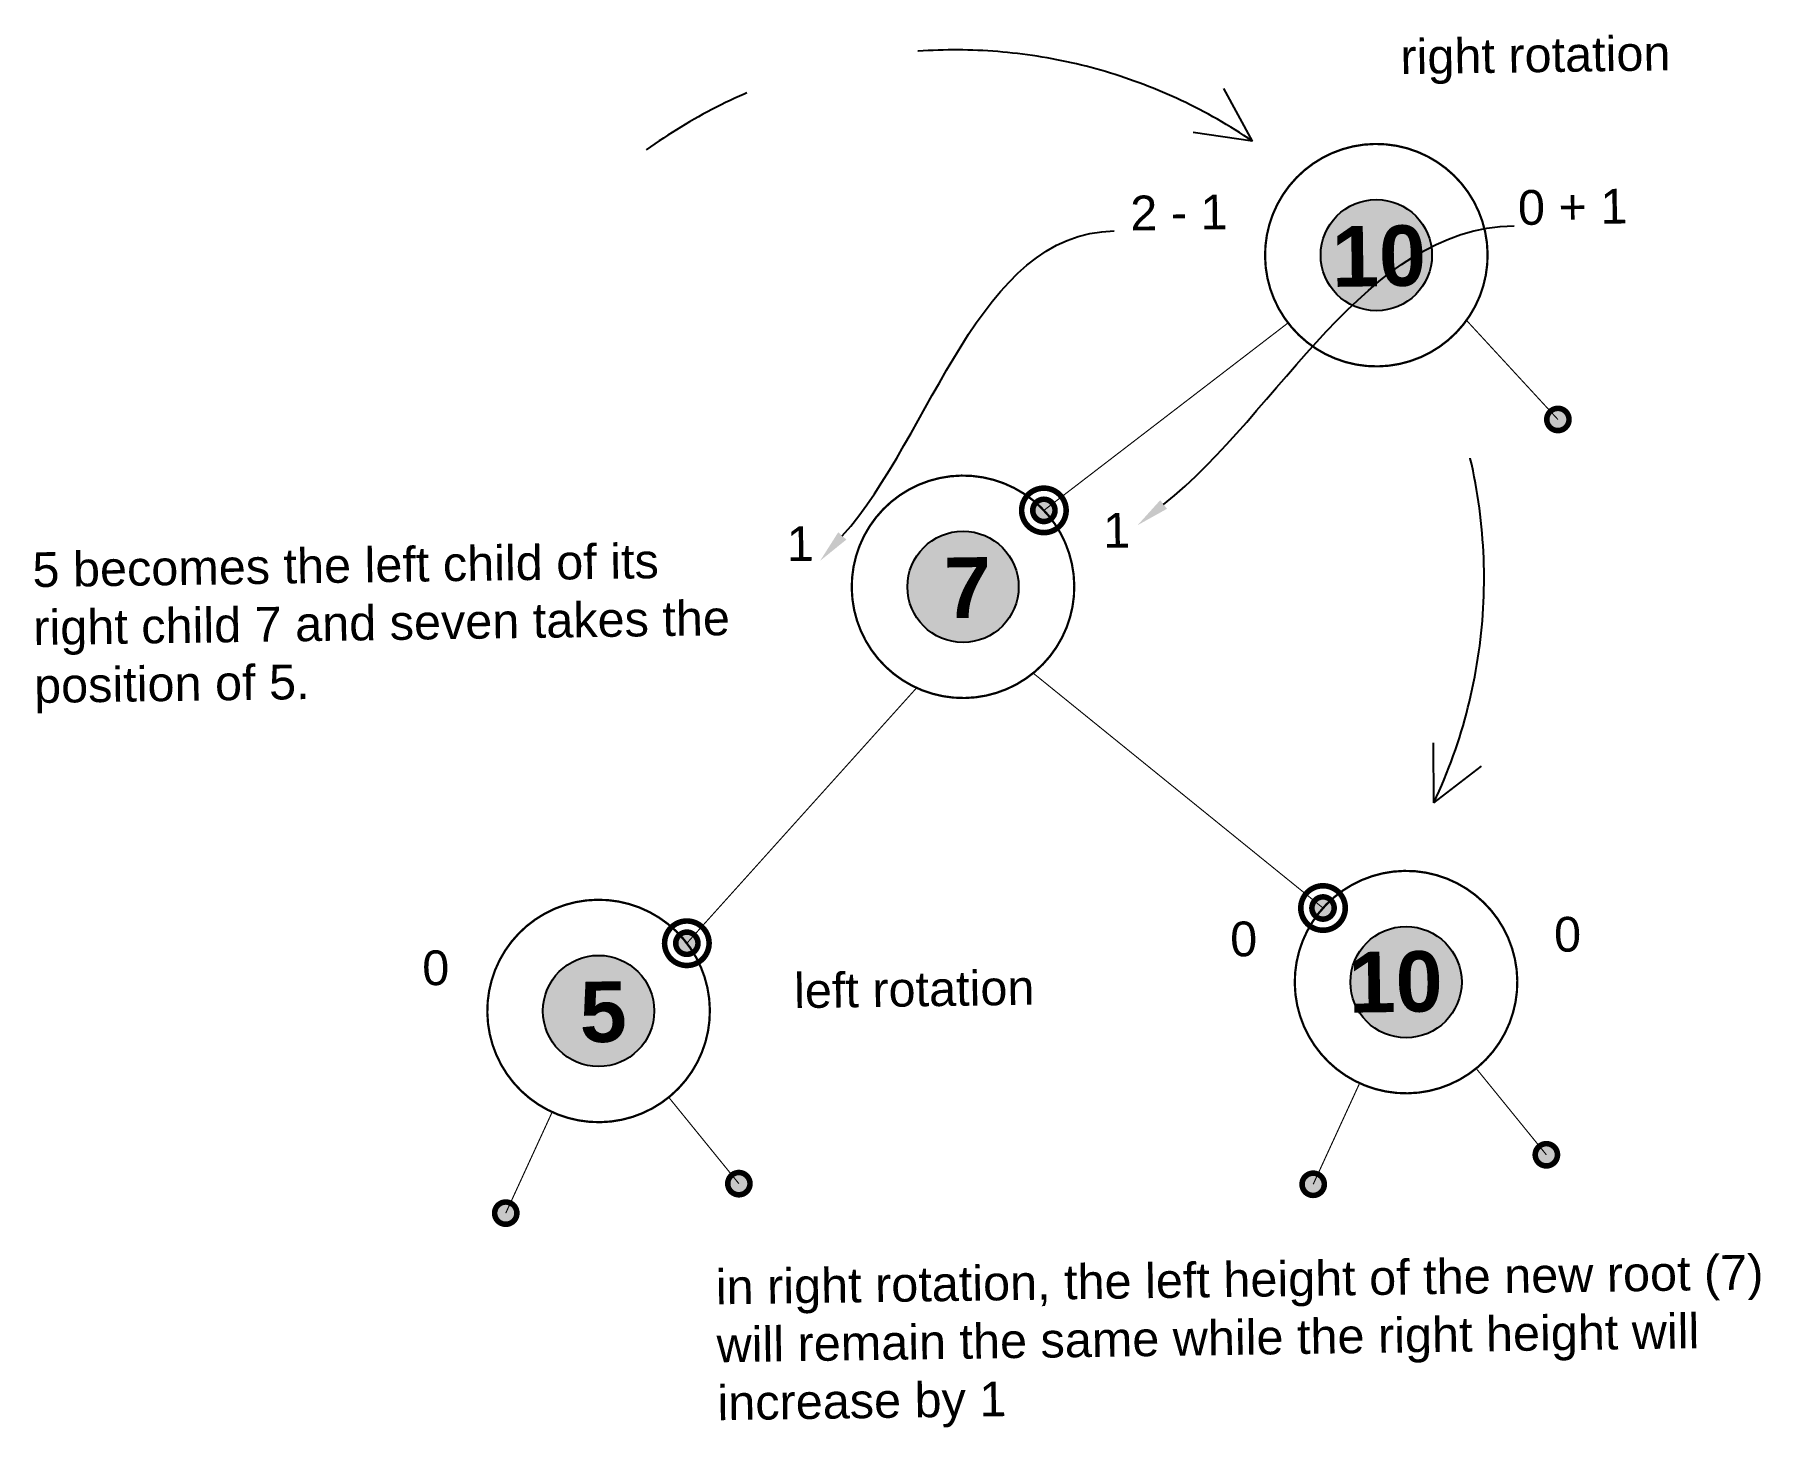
# Model space of a CAD drawing. Header units: millimetres. Extents: x -1100 to 21196, y 133430 to 144863.
# Drawn here: x 11766 to 12542, y 140575 to 141201 of the extents above; entities that cross this region are included whole.
import ezdxf
from ezdxf import colors
from ezdxf.entities.mleader import LeaderData, LeaderLine
from ezdxf.math import Vec2, Vec3

# ---------------------------------------------------------------- set-up
doc = ezdxf.new("R2010")
doc.units = ezdxf.units.MM
doc.linetypes.add('HIDDEN2', pattern=[4.7625, 3.175, -1.5875])
doc.styles.get("Standard").update_dxf_attribs({"font": 'arial.ttf'})

msp = doc.modelspace()

# ---------------------------------------------------------------- texts
at = {"attachment_point": 1, "rotation": 0.82155}
for s, width, insert, char_height in [('right rotation', 6766.3257, (12379.83, 141199.23), 15.6266), ('5 becomes the left child of its right child 7 and seven takes the position of 5.', 324.1894, (11765.12, 140968.61), 15.6266), ('left rotation', 6766.3257, (12107.37, 140779.33), 15.6266), ('in right rotation, the left height of the new root (7) will remain the same while the right height will increase by 1', 487.6563, (12072.19, 140646.15), 15.62661)]:
    msp.add_mtext_dynamic_manual_height_columns(s, width=width, gutter_width=12.5, heights=[0], dxfattribs=dict(at, insert=insert, char_height=char_height))
at = {"color": 11, "true_color": 0xf27172, "transparency": 33554559, "char_height": 15.627, "attachment_point": 3, "rotation": 0.82155}
for s, insert in [('2 - 1', (12302.13, 141129.55)), ('0 + 1', (12481.81, 141132.13))]:
    msp.add_mtext_dynamic_manual_height_columns(s, width=1020.5324, gutter_width=12.5, heights=[0], dxfattribs=dict(at, insert=insert))
at = {"color": 18, "true_color": 0x000000, "transparency": 33554559, "insert": (12348.93, 141115.17), "char_height": 27.2278, "width": 42.3379, "attachment_point": 1, "rotation": 0.82155}
msp.add_mtext('{\\fArial|b1|i0|c0|p34;10}', dxfattribs=at)
at = {"color": 11, "true_color": 0xf27172, "char_height": 15.63, "rotation": 0.82155}
for s, insert, attachment_point in [('1', (12246.27, 140986.27), 1), ('1', (12104.06, 140980.28), 1), ('0', (12315.48, 140802.74), 3), ('0', (12461.02, 140804.83), 3), ('0', (11940.29, 140789.58), 1)]:
    msp.add_mtext_dynamic_manual_height_columns(s, width=1020.5324, gutter_width=12.5, heights=[0], dxfattribs=dict(at, insert=insert, attachment_point=attachment_point))
at = {"color": 18, "true_color": 0x000000, "char_height": 27.2278, "width": 42.3379, "rotation": 0.82155}
for s, insert, attachment_point in [('{\\fArial|b1|i0|c0|p34;7}', (12174.68, 140966.24), 1), ('{\\fArial|b1|i0|c0|p34;10}', (12398.73, 140789.49), 3), ('{\\fArial|b1|i0|c0|p34;5}', (12010.92, 140775.54), 1)]:
    msp.add_mtext(s, dxfattribs=dict(at, insert=insert, attachment_point=attachment_point))

# ---------------------------------------------------------------- blocks, each defined once
blk = doc.blocks.new('tghfgh')
at = {"true_color": 0xf8991e}
h = blk.add_hatch(color=30, dxfattribs=at)
h.dxf.hatch_style = 1
h.paths.add_polyline_path([(-100, 0, 1), (100, 0, 1)])
at = {"color": 30, "true_color": 0xf8991e, "const_width": 50}
for points in [[(100, 0, 1), (-100, 0)], [(100, 0, -1), (-100, 0)]]:
    blk.add_lwpolyline(points, format="xyb", dxfattribs=at)
blk = doc.blocks.new('fgsdfg')
at = {"color": 152, "true_color": 0x2776bb, "const_width": 50}
for points in [[(200, 0, 1), (-200, 0)], [(200, 0, -1), (-200, 0)]]:
    blk.add_lwpolyline(points, format="xyb", dxfattribs=at)

# ---------------------------------------------------------------- hatches: boundary and pattern name
at = {"true_color": 0xddb3d4, "transparency": 33554559}
h = msp.add_hatch(color=254, dxfattribs=at)
h.dxf.hatch_style = 1
h.paths.add_polyline_path([(12344.13, 141102.23, 1), (12394.14, 141102.23, 1)])
h = msp.add_hatch(color=254, dxfattribs=at)
h.dxf.hatch_style = 1
h.paths.add_polyline_path([(12344.13, 141102.23, 1), (12394.14, 141102.23, 1)])
at = {"true_color": 0xddb3d4}
h = msp.add_hatch(color=254, dxfattribs=at)
h.dxf.hatch_style = 1
h.paths.add_polyline_path([(12158.4, 140953.13, 1), (12208.41, 140953.13, 1)])
h = msp.add_hatch(color=254, dxfattribs=at)
h.dxf.hatch_style = 1
h.paths.add_polyline_path([(12357.48, 140775.41, 1), (12407.48, 140775.41, 1)])
h = msp.add_hatch(color=254, dxfattribs=at)
h.dxf.hatch_style = 1
h.paths.add_polyline_path([(11994.64, 140762.43, 1), (12044.64, 140762.43, 1)])

# ---------------------------------------------------------------- linework, layer by layer
for points in [[(12313.5, 141153.46), (12300.59, 141177.13)], [(12313.5, 141153.46), (12286.83, 141157.45)], [(12394.99, 140856.05), (12394.75, 140883.02)], [(12394.99, 140856.05), (12416.34, 140872.51)]]:
    msp.add_lwpolyline(points)
at = {"transparency": 33554559}
for points in [[(12419.13, 141102.94, 1, 1, 1), (12319.13, 141101.51, 1, 1, -1)], [(12419.13, 141102.94, 1, 1, -1), (12319.13, 141101.51, 1, 1, 1)]]:
    msp.add_lwpolyline(points, format="xyseb", close=True, dxfattribs=at)
at = {"color": 51, "true_color": 0xf7f281, "transparency": 33554559, "const_width": 0.5}
msp.add_lwpolyline([(12329.47, 141071.77), (12219.74, 140987.49)], dxfattribs=at)
at = {"color": 51, "linetype": 'HIDDEN2', "ltscale": 50, "true_color": 0xf7f281, "transparency": 33554559, "const_width": 0.5}
msp.add_lwpolyline([(12409.65, 141072.92), (12450.72, 141028.36)], dxfattribs=at)
at = {"const_width": 1}
for points in [[(12133.4, 140952.42, -1), (12233.4, 140953.85)], [(12133.4, 140952.42, 1), (12233.4, 140953.85)], [(12332.48, 140774.7, -1), (12432.48, 140776.13)], [(11969.64, 140761.72, -1), (12069.64, 140763.15)], [(12332.48, 140774.7, 1), (12432.48, 140776.13)], [(11969.64, 140761.72, 1), (12069.64, 140763.15)]]:
    msp.add_lwpolyline(points, format="xyb", dxfattribs=at)
at = {"color": 51, "true_color": 0xf7f281, "const_width": 0.5}
for points in [[(12214.93, 140914.32), (12345.18, 140808.72)], [(12162.54, 140907.69), (12059.3, 140792.89)]]:
    msp.add_lwpolyline(points, dxfattribs=at)
at = {"color": 51, "linetype": 'HIDDEN2', "ltscale": 50, "true_color": 0xf7f281, "const_width": 0.5}
for points in [[(12361.62, 140729.97), (12340.76, 140684.52)], [(12414, 140736.6), (12445.53, 140697.78)], [(12051.16, 140723.61), (12082.68, 140684.8)], [(11998.78, 140716.99), (11977.92, 140671.54)]]:
    msp.add_lwpolyline(points, dxfattribs=at)
at = {"color": 254, "true_color": 0xddb3d4, "transparency": 33554559}
msp.add_circle((12369.13, 141102.23), 25, dxfattribs=at)
msp.add_circle((12369.13, 141102.23), 25, dxfattribs=at)
at = {"color": 254, "true_color": 0xddb3d4}
for centre in [(12183.4, 140953.13), (12382.48, 140775.41), (12019.64, 140762.43)]:
    msp.add_circle(centre, 25, dxfattribs=at)
at = {"linetype": 'HIDDEN2', "ltscale": 50}
for start, end in [(55.81379, 125.82931), (334.83176, 18.61658)]:
    msp.add_arc((12180.08, 140957.03), 237.46, start, end, dxfattribs=at)

# ---------------------------------------------------------------- block references
at = {"transparency": 33554559, "xscale": 0.05000514043477499, "yscale": 0.05000514043477499, "zscale": 0.05000514043477499, "rotation": 0.8215499083344672}
msp.add_blockref('tghfgh', (12450.72, 141028.36), dxfattribs=at)
at = {"color": 30, "true_color": 0xf8991e}
for p, xscale, yscale, zscale, rotation in [((12219.74, 140987.49), 0.05000514043477499, 0.05000514043477499, 0.05000514043477499, 0.8215499083344672), ((12345.18, 140808.72), -0.05000514043477499, 0.050005140434775, 0.050005140434775, 0.8215499083344914), ((12059.3, 140792.89), 0.05000514043477499, 0.05000514043477499, 0.05000514043477499, 0.8215499083344672)]:
    msp.add_blockref('fgsdfg', p, dxfattribs=dict(at, xscale=xscale, yscale=yscale, zscale=zscale, rotation=rotation))
at = {"xscale": -0.05000514043477499, "yscale": 0.050005140434775, "zscale": 0.050005140434775, "rotation": 0.8215499083344914}
for p in [(12219.74, 140987.49), (12345.18, 140808.72), (12059.3, 140792.89), (12445.53, 140697.78), (12082.68, 140684.8), (12340.76, 140684.52), (11977.92, 140671.54)]:
    msp.add_blockref('tghfgh', p, dxfattribs=at)

msp.set_redraw_order([(e.dxf.handle, doc.entitydb.next_handle()) for e in msp.query("TEXT MTEXT ATTDEF DIMENSION ARC_DIMENSION")])  # texts and dimensions are drawn at this point

# ---------------------------------------------------------------- leaders
ml = msp.add_multileader_mtext('Standard')
ml.set_content('', color=256)
ml.set_leader_properties()
ml.build(insert=Vec2(0, 0))
ml.multileader.update_dxf_attribs({"leader_type": 2, "arrow_head_size": 15})
ctx = ml.context
ctx.base_point, ctx.char_height, ctx.arrow_head_size, ctx.landing_gap_size, ctx.plane_origin, ctx.plane_x_axis, ctx.plane_y_axis = Vec3(12251.33, 141113.12), 0.2, 15, 0.1, Vec3(12119.18, 140964.81), Vec3(0.999897, 0.014338), Vec3(-0.014338, 0.999897)
notes = []
notes.append((ctx, [(0, (1, 1, 0), (12250.93, 141113.11), (0.999897, 0.014338), 0.4, [(0, [(12119.18, 140964.81)], 0, [])])]))
ctx.mtext.insert, ctx.mtext.text_direction, ctx.mtext.rotation, ctx.mtext.flow_direction = Vec3(12251.43, 141113.22), Vec3(0.999897, 0.014338), 0.014339, 5
ml = msp.add_multileader_mtext('Standard')
ml.set_content('', color=256)
ml.set_leader_properties()
ml.build(insert=Vec2(0, 0))
ml.multileader.update_dxf_attribs({"leader_type": 2, "arrow_head_size": 15})
ctx = ml.context
ctx.base_point, ctx.char_height, ctx.arrow_head_size, ctx.landing_gap_size, ctx.plane_origin, ctx.plane_x_axis, ctx.plane_y_axis = Vec3(12431.01, 141115.44), 0.2, 15, 0.1, Vec3(12261.81, 140980.8), Vec3(0.999897, 0.014338), Vec3(-0.014338, 0.999897)
notes.append((ctx, [(0, (1, 1, 0), (12430.61, 141115.43), (0.999897, 0.014338), 0.4, [(0, [(12261.81, 140980.8)], 0, [])])]))
ctx.mtext.insert, ctx.mtext.text_direction, ctx.mtext.rotation, ctx.mtext.flow_direction = Vec3(12431.11, 141115.54), Vec3(0.999897, 0.014338), 0.014339, 5
for ctx, leaders in notes:
    for number, flags, end, landing, length, lines in leaders:
        leader = LeaderData()
        leader.index, (leader.has_last_leader_line, leader.has_dogleg_vector, leader.attachment_direction) = number, flags
        leader.last_leader_point, leader.dogleg_vector, leader.dogleg_length = Vec3(end), Vec3(landing), length
        for number, points, colour, breaks in lines:
            line = LeaderLine()
            line.index, line.vertices, line.color, line.breaks = number, Vec3.list(points), colors.encode_raw_color(colour), breaks
            leader.lines.append(line)
        ctx.leaders.append(leader)

doc.saveas('drawing.dxf')
